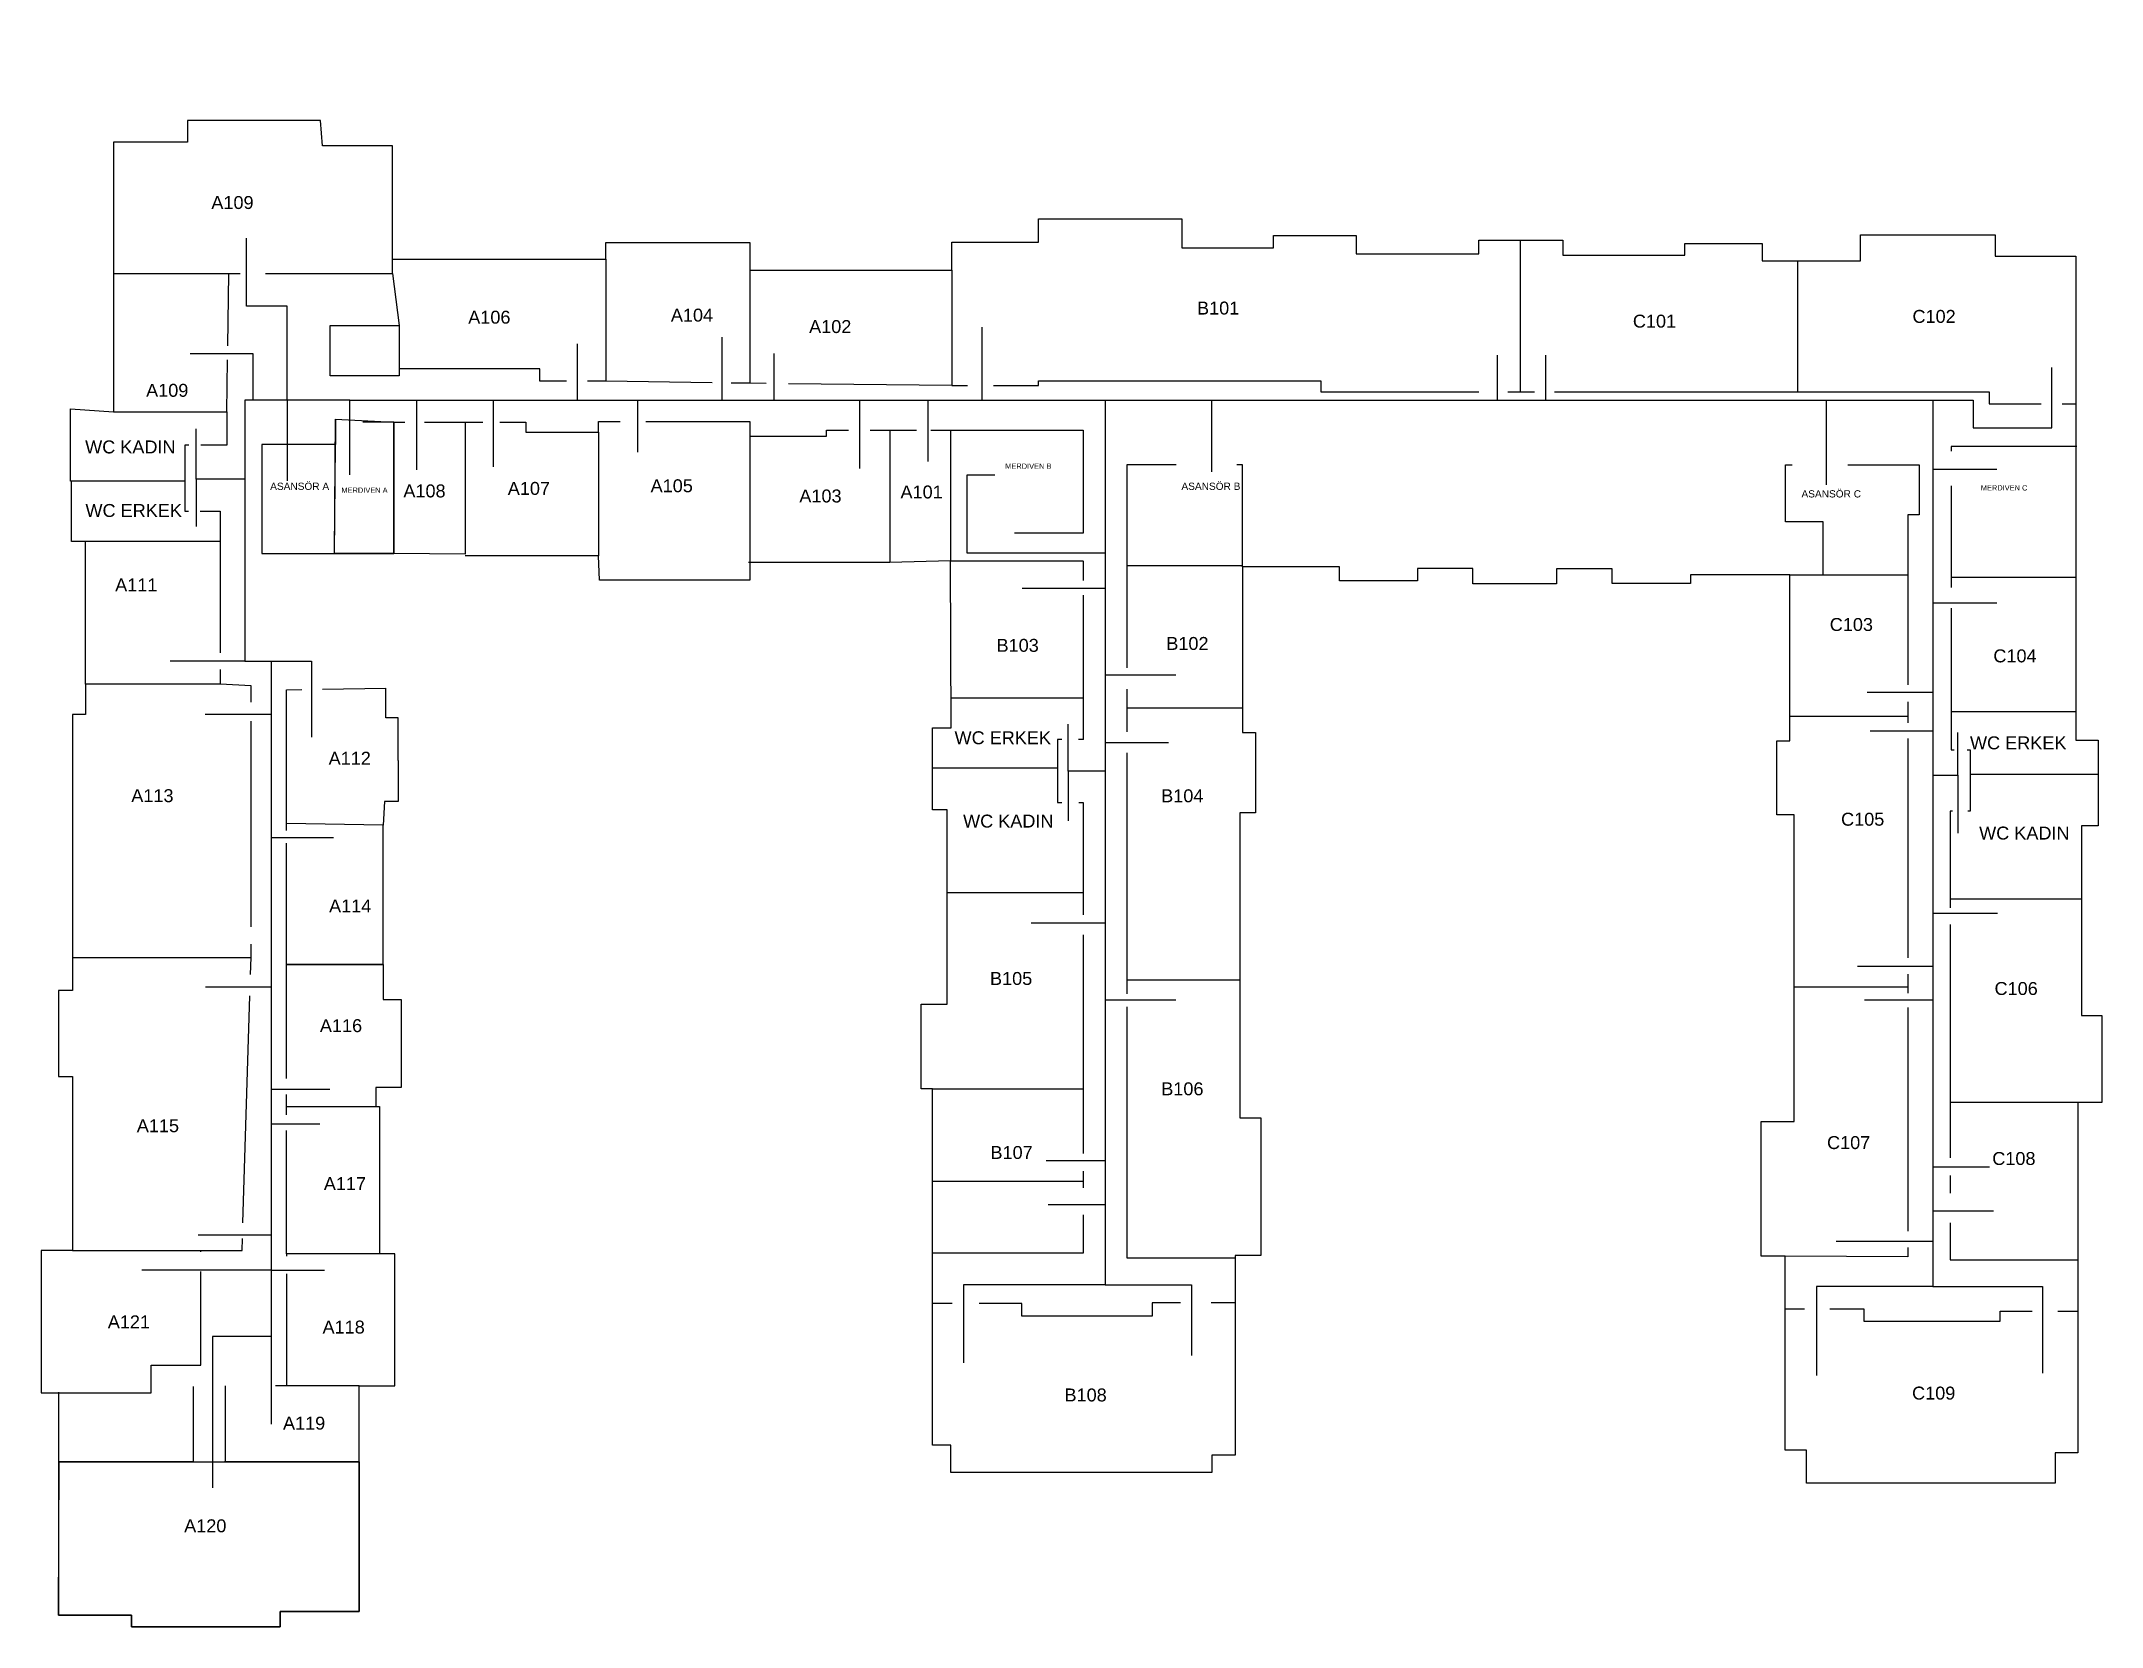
# Model space of a CAD drawing. Header units: metres. Extents: x 38811.5 to 38887.9, y 38454 to 38511.4.
# Drawn here: x 38825.9 to 38857.74, y 38474.51 to 38499.01 of the extents above; entities that cross this region are included whole.
import ezdxf

# ---------------------------------------------------------------- set-up
doc = ezdxf.new("R2010")
doc.units = ezdxf.units.M
doc.header["$MEASUREMENT"] = 0
for name, color, linetype in [('Paths', 70, 'Continuous'), ('Rooms', 10, 'Continuous'), ('Walls', 140, 'Continuous')]:
    doc.layers.add(name, color=color, linetype=linetype)
doc.styles.get("Standard").update_dxf_attribs({"font": 'arial.ttf', "height": 100})
picture_1 = doc.add_image_def('image1.jpg', size_in_pixel=(4032, 3024))

msp = doc.modelspace()

# ---------------------------------------------------------------- texts
at = {"layer": 'Rooms', "attachment_point": 1}
for s, insert, char_height in [('A109', (38828.527, 38496.621), 0.2), ('B101', (38843.757, 38494.99), 0.2), ('A106', (38832.496, 38494.849), 0.2), ('A104', (38835.627, 38494.881), 0.2), ('A102', (38837.763, 38494.704), 0.2), ('C101', (38850.491, 38494.788), 0.2), ('A109', (38827.519, 38493.719), 0.2), ('WC KADIN', (38826.577, 38492.844), 0.2), ('MERDIVEN A ', (38830.536, 38492.117), 0.08218), ('A108', (38831.494, 38492.164), 0.2), ('A107', (38833.107, 38492.203), 0.2), ('A105', (38835.314, 38492.244), 0.2), ('A103', (38837.612, 38492.086), 0.2), ('WC ERKEK', (38826.582, 38491.862), 0.2), ('A111', (38827.041, 38490.712), 0.2), ('A112', (38830.339, 38488.033), 0.2), ('A113', (38827.29, 38487.455), 0.2), ('A114', (38830.346, 38485.75), 0.2), ('A116', (38830.204, 38483.901), 0.2), ('A115', (38827.375, 38482.355), 0.2), ('A121', (38826.927, 38479.324), 0.2), ('A118', (38830.245, 38479.243), 0.2), ('A119', (38829.634, 38477.758), 0.2), ('A120', (38828.107, 38476.172), 0.2)]:
    msp.add_mtext(s, dxfattribs=dict(at, insert=insert, char_height=char_height))
for s, insert, char_height, width in [('C102', (38854.811, 38494.861), 0.2, 0.36349), ('MERDIVEN B', (38840.793, 38492.488), 0.0822, 0.74139), ('ASANSÖR A ', (38829.436, 38492.192), 0.1118, 0.95731), ('A101', (38839.175, 38492.148), 0.2, 0.01736), ('ASANSÖR B ', (38843.516, 38492.192), 0.1118, 0.95731), ('ASANSÖR C ', (38853.096, 38492.075), 0.1118, 0.95731), ('MERDIVEN C', (38855.866, 38492.153), 0.0822, 0.74139), ('C103', (38853.533, 38490.1), 0.2, 0.63286), ('B103', (38840.659, 38489.778), 0.2, 0.56366), ('B102', (38843.282, 38489.807), 0.2, 0.65034), ('C104', (38856.061, 38489.615), 0.2, 0.63286), ('WC ERKEK', (38840.01, 38488.35), 0.2, 1.56068), ('WC ERKEK', (38855.7, 38488.271), 0.2, 1.56068), ('B104', (38843.203, 38487.453), 0.2, 0.65034), ('WC KADIN', (38840.142, 38487.062), 0.2, 1.4392), ('C105', (38853.708, 38487.091), 0.2, 0.38311), ('WC KADIN', (38855.841, 38486.877), 0.2, 1.4392), ('B105', (38840.558, 38484.63), 0.2, 0.65034), ('C106', (38856.079, 38484.475), 0.2, 0.63286), ('B106', (38843.204, 38482.925), 0.2, 0.65034), ('B107', (38840.565, 38481.941), 0.2, 0.65034), ('C107', (38853.491, 38482.094), 0.2, 0.63286), ('C108', (38856.044, 38481.848), 0.2, 0.63286), ('A117', (38830.265, 38481.46), 0.2, 0.04071), ('B108', (38841.709, 38478.194), 0.2, 0.65034), ('C109', (38854.805, 38478.223), 0.2, 0.63286)]:
    msp.add_mtext(s, dxfattribs=dict(at, insert=insert, char_height=char_height, width=width))
at = {"layer": 'Walls', "insert": (38835.627, 38499.014), "char_height": 0.0004, "attachment_point": 1}
msp.add_mtext_dynamic_manual_height_columns('A109', width=0.07454, gutter_width=0.002, heights=[0], dxfattribs=at)

# ---------------------------------------------------------------- linework, layer by layer
at = {"layer": 'Paths'}
for points in [[(38829.699, 38493.465), (38829.699, 38494.917), (38829.069, 38494.917), (38829.069, 38495.97)], [(38832.883, 38493.465), (38834.186, 38493.465), (38834.186, 38494.336)], [(38835.11, 38493.465), (38836.421, 38493.465), (38836.421, 38494.441)], [(38839.596, 38493.465), (38840.436, 38493.465), (38840.436, 38494.597)], [(38829.699, 38493.465), (38829.175, 38493.465), (38829.175, 38494.183), (38828.201, 38494.183)], [(38836.421, 38493.465), (38837.222, 38493.465), (38837.222, 38494.186)], [(38843.978, 38493.465), (38848.398, 38493.465), (38848.398, 38494.161)], [(38848.398, 38493.465), (38849.148, 38493.465), (38849.148, 38494.16)], [(38855.126, 38493.465), (38855.75, 38493.465), (38855.75, 38493.041), (38856.966, 38493.041), (38856.966, 38493.969)], [(38829.175, 38493.465), (38829.042, 38493.465), (38829.042, 38492.246), (38828.29, 38492.246), (38828.29, 38493.025)], [(38830.665, 38493.465), (38829.699, 38493.465), (38829.699, 38492.219)], [(38830.665, 38492.313), (38830.665, 38493.465), (38831.695, 38493.465), (38831.695, 38492.392)], [(38831.695, 38493.465), (38832.883, 38493.465), (38832.883, 38492.436)], [(38834.186, 38493.465), (38835.11, 38493.465), (38835.11, 38492.665)], [(38837.222, 38493.465), (38838.542, 38493.465), (38838.542, 38492.41)], [(38838.542, 38493.465), (38839.596, 38493.465), (38839.596, 38492.519)], [(38840.436, 38493.465), (38842.335, 38493.465), (38842.335, 38491.104), (38840.203, 38491.104), (38840.203, 38492.311), (38840.634, 38492.311)], [(38842.335, 38493.465), (38843.978, 38493.465), (38843.978, 38492.36)], [(38849.148, 38493.465), (38853.475, 38493.465), (38853.475, 38492.158)], [(38853.475, 38493.465), (38855.126, 38493.465), (38855.126, 38492.403), (38856.115, 38492.403)], [(38855.126, 38492.403), (38855.126, 38490.337), (38856.115, 38490.337)], [(38829.042, 38492.246), (38829.042, 38489.432), (38827.893, 38489.432)], [(38828.29, 38492.246), (38828.29, 38491.512)], [(38842.335, 38491.104), (38842.335, 38490.557), (38841.057, 38490.557)], [(38842.335, 38490.557), (38842.335, 38489.224), (38843.429, 38489.224)], [(38855.126, 38490.337), (38855.126, 38488.951), (38854.111, 38488.951)], [(38829.042, 38489.432), (38829.042, 38489.432), (38829.45, 38489.432), (38829.45, 38488.611), (38828.431, 38488.611)], [(38829.042, 38489.432), (38830.073, 38489.432), (38830.073, 38488.257)], [(38842.335, 38489.224), (38842.335, 38488.175), (38843.315, 38488.175)], [(38855.126, 38488.951), (38855.126, 38488.35), (38854.157, 38488.35)], [(38829.45, 38488.611), (38829.45, 38486.709), (38830.413, 38486.709)], [(38842.335, 38488.175), (38842.335, 38487.733), (38841.768, 38487.733), (38841.768, 38488.458)], [(38855.126, 38488.35), (38855.126, 38487.672), (38855.514, 38487.672), (38855.514, 38488.331)], [(38842.335, 38487.733), (38842.335, 38485.383), (38841.193, 38485.383)], [(38841.768, 38487.733), (38841.768, 38486.965)], [(38855.126, 38487.672), (38855.126, 38485.538), (38856.125, 38485.538)], [(38855.514, 38487.672), (38855.514, 38486.778)], [(38829.45, 38486.709), (38829.45, 38484.397), (38828.438, 38484.397)], [(38842.335, 38485.383), (38842.335, 38484.198), (38843.427, 38484.198)], [(38855.126, 38485.538), (38855.126, 38484.717), (38853.961, 38484.717)], [(38855.126, 38484.717), (38855.126, 38484.196), (38854.072, 38484.196)], [(38829.45, 38484.397), (38829.45, 38482.817), (38830.357, 38482.817)], [(38842.335, 38484.198), (38842.335, 38481.71), (38841.427, 38481.71)], [(38855.126, 38484.196), (38855.126, 38481.617), (38855.999, 38481.617)], [(38829.45, 38482.817), (38829.45, 38482.284), (38830.204, 38482.284)], [(38829.45, 38482.284), (38829.45, 38480.562), (38828.324, 38480.562)], [(38842.335, 38481.71), (38842.335, 38481.034), (38841.456, 38481.034)], [(38855.126, 38481.617), (38855.126, 38480.939), (38856.062, 38480.939)], [(38842.335, 38481.034), (38842.335, 38479.798), (38843.672, 38479.798), (38843.672, 38478.705)], [(38855.126, 38480.939), (38855.126, 38480.465), (38853.63, 38480.465)], [(38829.45, 38480.562), (38829.45, 38480.021), (38830.275, 38480.021)], [(38855.126, 38480.465), (38855.126, 38479.771), (38856.82, 38479.771), (38856.82, 38478.429)], [(38829.45, 38480.021), (38827.455, 38480.021)], [(38829.45, 38480.021), (38829.45, 38478.996), (38828.545, 38478.996), (38828.545, 38476.659)], [(38842.335, 38479.798), (38840.147, 38479.798), (38840.147, 38478.59)], [(38855.126, 38479.771), (38853.33, 38479.771), (38853.33, 38478.397)], [(38829.45, 38478.996), (38829.45, 38477.643)]]:
    msp.add_lwpolyline(points, dxfattribs=at)
at = {"layer": 'Rooms'}
for points in [[(38830.444, 38493.172), (38831.345, 38493.125), (38831.345, 38491.098), (38830.432, 38491.098), (38830.444, 38493.172)], [(38830.444, 38492.781), (38829.305, 38492.781), (38829.305, 38491.098), (38830.432, 38491.098), (38830.444, 38492.781)], [(38826.174, 38477.063), (38830.81, 38477.063), (38830.81, 38474.746), (38829.589, 38474.746), (38829.589, 38474.511), (38827.294, 38474.511), (38827.294, 38474.69), (38826.163, 38474.69), (38826.174, 38477.063)]]:
    msp.add_lwpolyline(points, dxfattribs=at)
at = {"layer": 'Walls'}
for points in [[(38830.214, 38497.787), (38828.157, 38497.787), (38828.157, 38497.454), (38827.017, 38497.454), (38827.017, 38495.426), (38828.796, 38495.426), (38828.971, 38495.426)], [(38829.366, 38495.426), (38831.326, 38495.426), (38831.326, 38497.398), (38830.242, 38497.398), (38830.214, 38497.787)], [(38839.969, 38495.477), (38839.969, 38495.91), (38841.307, 38495.91), (38841.307, 38496.268), (38843.522, 38496.268), (38843.522, 38495.819), (38844.938, 38495.819), (38844.938, 38496.009), (38846.217, 38496.009), (38846.217, 38495.727), (38848.113, 38495.727), (38848.113, 38495.94), (38849.407, 38495.94), (38849.407, 38495.705), (38851.292, 38495.705), (38851.292, 38495.887), (38852.487, 38495.887), (38852.487, 38495.621), (38854.01, 38495.621), (38854.01, 38496.024), (38856.088, 38496.024), (38856.088, 38495.69), (38857.337, 38495.69), (38857.337, 38488.214), (38857.678, 38488.214), (38857.678, 38486.889), (38857.425, 38486.889), (38857.425, 38483.957), (38857.736, 38483.957), (38857.736, 38482.613), (38857.366, 38482.613), (38857.366, 38477.2), (38857.015, 38477.2), (38857.015, 38476.732), (38853.176, 38476.732), (38853.176, 38477.239), (38852.845, 38477.239), (38852.845, 38480.238), (38852.475, 38480.238), (38852.475, 38482.321), (38852.981, 38482.321), (38852.981, 38484.441), (38852.981, 38486.528), (38852.981, 38487.058), (38852.981, 38487.058), (38852.981, 38487.058), (38852.716, 38487.058), (38852.716, 38488.204), (38852.915, 38488.204), (38852.915, 38490.768), (38851.379, 38490.768), (38851.379, 38490.632), (38850.172, 38490.632), (38850.172, 38490.632), (38850.172, 38490.86), (38849.311, 38490.86), (38849.311, 38490.631), (38848.018, 38490.631), (38848.018, 38490.865), (38847.164, 38490.865), (38847.164, 38490.675), (38845.96, 38490.675), (38845.96, 38490.893), (38844.458, 38490.893), (38844.458, 38488.33), (38844.659, 38488.33), (38844.659, 38487.09), (38844.42, 38487.09), (38844.42, 38482.375), (38844.745, 38482.375), (38844.745, 38480.251), (38844.344, 38480.251), (38844.344, 38477.165), (38843.983, 38477.165), (38843.983, 38476.895), (38839.952, 38476.895), (38839.952, 38477.316), (38839.671, 38477.316), (38839.671, 38482.823), (38839.496, 38482.823), (38839.496, 38484.135), (38839.895, 38484.135), (38839.895, 38487.135), (38839.669, 38487.135), (38839.669, 38488.404), (38839.958, 38488.404), (38839.947, 38490.986)], [(38834.623, 38495.646), (38834.623, 38495.904), (38836.849, 38495.904), (38836.849, 38493.727), (38836.558, 38493.731)], [(38848.748, 38495.938), (38848.748, 38493.596)], [(38831.33, 38495.646), (38834.623, 38495.646), (38834.623, 38493.761), (38834.34, 38493.761)], [(38853.036, 38495.619), (38853.036, 38493.597)], [(38857.337, 38495.69), (38857.337, 38492.484)], [(38827.017, 38495.426), (38827.017, 38493.287), (38828.768, 38493.287), (38828.779, 38494.091)], [(38828.782, 38494.305), (38828.796, 38495.426)], [(38831.326, 38495.426), (38831.428, 38494.619)], [(38836.852, 38495.477), (38839.969, 38495.477), (38839.969, 38493.693), (38837.443, 38493.72)], [(38830.502, 38494.619), (38831.428, 38494.619), (38831.428, 38493.842), (38830.362, 38493.842), (38830.362, 38494.619), (38830.502, 38494.619)], [(38834.014, 38493.761), (38833.602, 38493.761), (38833.602, 38493.953), (38831.425, 38493.953)], [(38836.266, 38493.736), (38834.623, 38493.761)], [(38837.102, 38493.724), (38836.849, 38493.727)], [(38839.969, 38493.693), (38840.21, 38493.693)], [(38840.614, 38493.693), (38841.306, 38493.693), (38841.306, 38493.768), (38845.672, 38493.768), (38845.672, 38493.596), (38848.113, 38493.596)], [(38828.181, 38492.773), (38828.116, 38492.773), (38828.116, 38492.214), (38826.351, 38492.214), (38826.351, 38493.332), (38827.017, 38493.287)], [(38848.561, 38493.596), (38848.971, 38493.596)], [(38849.282, 38493.596), (38851.901, 38493.596), (38855.995, 38493.596), (38855.995, 38493.411), (38856.801, 38493.411)], [(38857.122, 38493.411), (38857.337, 38493.411)], [(38828.768, 38493.287), (38828.768, 38492.773), (38828.363, 38492.773)], [(38830.444, 38493.172), (38830.444, 38492.781), (38830.344, 38492.781)], [(38830.432, 38491.098), (38831.345, 38491.098), (38831.345, 38493.125), (38830.87, 38493.125)], [(38831.345, 38493.125), (38831.519, 38493.125)], [(38831.818, 38493.125), (38832.448, 38493.125), (38832.448, 38491.087), (38831.345, 38491.098)], [(38832.448, 38493.125), (38832.721, 38493.125)], [(38832.985, 38493.125), (38833.384, 38493.125), (38833.384, 38492.971), (38834.511, 38492.971), (38834.511, 38491.063), (38832.448, 38491.063)], [(38834.511, 38492.971), (38834.511, 38493.137), (38834.842, 38493.137)], [(38835.238, 38493.137), (38836.847, 38493.137), (38836.847, 38490.684), (38834.523, 38490.684), (38834.511, 38491.063)], [(38829.413, 38492.781), (38829.305, 38492.781), (38829.305, 38491.098), (38830.432, 38491.098), (38830.444, 38492.781)], [(38838.707, 38493.003), (38839.008, 38493.003), (38839.008, 38490.959), (38836.829, 38490.959)], [(38836.859, 38492.91), (38838.031, 38492.91), (38838.031, 38493.003), (38838.373, 38493.003)], [(38839.008, 38493.003), (38839.423, 38493.003)], [(38839.646, 38493.003), (38839.947, 38493.003), (38839.947, 38490.986), (38839.008, 38490.959)], [(38839.947, 38493.003), (38842, 38493.003), (38842, 38491.41)], [(38857.348, 38492.75), (38855.408, 38492.75), (38855.408, 38492.68)], [(38843.433, 38492.47), (38842.673, 38492.47), (38842.673, 38489.331)], [(38844.458, 38490.893), (38844.458, 38492.47), (38844.37, 38492.47)], [(38852.915, 38490.768), (38853.429, 38490.768), (38853.429, 38491.589), (38852.848, 38491.589), (38852.848, 38492.468), (38852.952, 38492.468)], [(38853.81, 38492.468), (38854.914, 38492.468), (38854.914, 38491.697), (38854.74, 38491.697), (38854.74, 38489.068)], [(38828.354, 38491.754), (38828.664, 38491.754), (38828.664, 38491.283), (38826.365, 38491.283), (38826.365, 38492.214)], [(38828.116, 38492.214), (38828.116, 38491.754), (38828.172, 38491.754)], [(38855.408, 38492.143), (38855.408, 38490.572)], [(38828.664, 38489.305), (38828.664, 38489.077), (38826.585, 38489.077), (38826.585, 38491.281)], [(38828.664, 38491.283), (38828.664, 38489.564)], [(38842, 38491.41), (38840.936, 38491.41)], [(38839.947, 38490.986), (38841.993, 38490.986)], [(38842, 38490.986), (38842, 38490.678)], [(38842.675, 38490.912), (38844.457, 38490.912)], [(38853.429, 38490.768), (38854.741, 38490.768)], [(38855.409, 38490.733), (38857.332, 38490.733)], [(38842, 38490.452), (38842, 38488.221)], [(38855.408, 38490.255), (38855.408, 38488.064), (38855.453, 38488.064)], [(38826.585, 38489.077), (38826.585, 38488.607), (38826.38, 38488.607), (38826.38, 38487.351), (38826.38, 38487.351), (38826.38, 38484.856), (38829.142, 38484.856), (38829.142, 38485.058)], [(38829.142, 38488.798), (38829.142, 38489.05), (38828.664, 38489.077)], [(38829.687, 38487.899), (38829.687, 38488.993), (38829.927, 38488.997)], [(38830.243, 38489.002), (38831.224, 38489.017)], [(38831.412, 38487.899), (38831.412, 38488.558), (38831.224, 38488.558), (38831.224, 38489.017)], [(38842.673, 38489), (38842.673, 38488.344)], [(38841.997, 38488.86), (38839.954, 38488.86)], [(38839.954, 38488.86), (38839.954, 38488.404)], [(38842.672, 38488.71), (38844.458, 38488.71)], [(38852.917, 38488.584), (38854.741, 38488.584)], [(38854.74, 38488.807), (38854.74, 38488.479)], [(38855.406, 38488.655), (38857.332, 38488.655)], [(38829.142, 38485.326), (38829.142, 38488.508)], [(38854.74, 38488.237), (38854.74, 38484.851)], [(38841.667, 38488.224), (38841.6, 38488.224), (38841.6, 38487.251), (38841.67, 38487.251)], [(38842.003, 38488.224), (38841.927, 38488.224)], [(38842.673, 38488.019), (38842.673, 38484.293)], [(38855.654, 38488.064), (38855.7, 38488.064), (38855.7, 38487.118), (38855.668, 38487.118)], [(38829.687, 38486.923), (38829.687, 38487.899)], [(38831.412, 38487.899), (38831.412, 38487.264), (38831.201, 38487.264), (38831.183, 38486.9)], [(38841.613, 38487.78), (38839.671, 38487.78)], [(38855.702, 38487.688), (38857.677, 38487.688)], [(38841.932, 38487.251), (38842, 38487.251)], [(38842, 38487.251), (38842, 38485.511)], [(38855.432, 38487.118), (38855.393, 38487.118), (38855.393, 38485.624)], [(38831.183, 38484.744), (38831.183, 38486.9), (38829.687, 38486.923)], [(38829.687, 38486.819), (38829.687, 38486.923)], [(38831.183, 38484.744), (38829.687, 38484.744), (38829.687, 38486.62)], [(38839.894, 38485.857), (38841.996, 38485.857)], [(38857.418, 38485.756), (38855.395, 38485.756)], [(38842, 38485.202), (38842, 38481.824)], [(38855.393, 38485.364), (38855.393, 38481.759)], [(38826.38, 38484.856), (38826.38, 38484.342), (38826.167, 38484.342), (38826.167, 38483.015), (38826.38, 38483.015), (38826.38, 38480.325), (38829.001, 38480.325), (38829.006, 38480.511)], [(38829.134, 38484.594), (38829.142, 38484.856)], [(38829.687, 38482.985), (38829.687, 38484.744), (38831.183, 38484.744), (38831.183, 38484.204), (38831.462, 38484.204), (38831.462, 38482.846), (38831.071, 38482.846), (38831.071, 38482.552)], [(38842.674, 38484.507), (38844.421, 38484.507)], [(38854.74, 38484.598), (38854.74, 38484.301)], [(38829.014, 38480.752), (38829.124, 38484.262)], [(38852.978, 38484.4), (38854.735, 38484.4)], [(38842.673, 38484.091), (38842.673, 38480.213), (38844.344, 38480.213)], [(38854.74, 38484.083), (38854.74, 38480.625)], [(38839.671, 38482.823), (38841.998, 38482.823)], [(38829.687, 38482.552), (38829.687, 38482.736)], [(38829.687, 38482.423), (38829.687, 38482.552), (38831.124, 38482.552), (38831.124, 38480.271)], [(38857.366, 38482.613), (38855.393, 38482.613)], [(38829.687, 38480.273), (38829.687, 38482.181)], [(38842, 38481.551), (38842, 38481.294)], [(38841.994, 38481.393), (38839.673, 38481.393)], [(38855.393, 38481.484), (38855.393, 38481.212)], [(38842, 38480.88), (38842, 38480.285), (38839.677, 38480.285), (38839.677, 38480.298)], [(38855.393, 38480.753), (38855.393, 38480.184), (38857.366, 38480.184)], [(38826.38, 38480.325), (38825.898, 38480.325), (38825.898, 38478.128), (38827.598, 38478.128), (38827.598, 38478.553), (38828.363, 38478.553), (38828.363, 38480.003)], [(38828.363, 38480.305), (38828.363, 38480.312)], [(38830.81, 38478.237), (38831.364, 38478.237), (38831.364, 38480.273), (38829.687, 38480.273), (38829.687, 38480.24)], [(38854.74, 38480.373), (38854.74, 38480.229), (38852.845, 38480.238)], [(38829.687, 38479.965), (38829.687, 38478.235)], [(38839.975, 38479.505), (38839.671, 38479.505)], [(38843.503, 38479.52), (38843.065, 38479.52), (38843.065, 38479.311), (38841.051, 38479.311), (38841.051, 38479.505), (38840.393, 38479.505)], [(38844.34, 38479.52), (38843.973, 38479.52)], [(38852.842, 38479.426), (38853.142, 38479.426)], [(38853.532, 38479.426), (38854.06, 38479.426), (38854.06, 38479.236), (38856.165, 38479.236), (38856.165, 38479.39), (38856.661, 38479.39)], [(38857.059, 38479.39), (38857.366, 38479.39)], [(38826.163, 38478.137), (38826.163, 38474.69), (38827.294, 38474.69), (38827.294, 38474.511), (38829.589, 38474.511), (38829.589, 38474.746), (38830.81, 38474.746), (38830.81, 38477.063), (38828.729, 38477.063)], [(38828.244, 38478.225), (38828.244, 38477.064)], [(38828.738, 38478.237), (38828.738, 38477.063)], [(38830.81, 38477.063), (38830.81, 38478.237), (38829.519, 38478.237)], [(38828.244, 38477.063), (38826.174, 38477.063)], [(38828.738, 38477.061), (38828.738, 38477.058)]]:
    msp.add_lwpolyline(points, dxfattribs=at)

msp.set_redraw_order([(e.dxf.handle, doc.entitydb.next_handle()) for e in msp.query("TEXT MTEXT ATTDEF DIMENSION ARC_DIMENSION")])  # texts and dimensions are drawn at this point

# ---------------------------------------------------------------- pictures from other files: only their frames are drawn
image = msp.add_image(picture_1, insert=(38811.465, 38453.987), size_in_units=(76.48, 57.36), rotation=0.0145)
image.dxf.flags = 6

doc.saveas('drawing.dxf')
